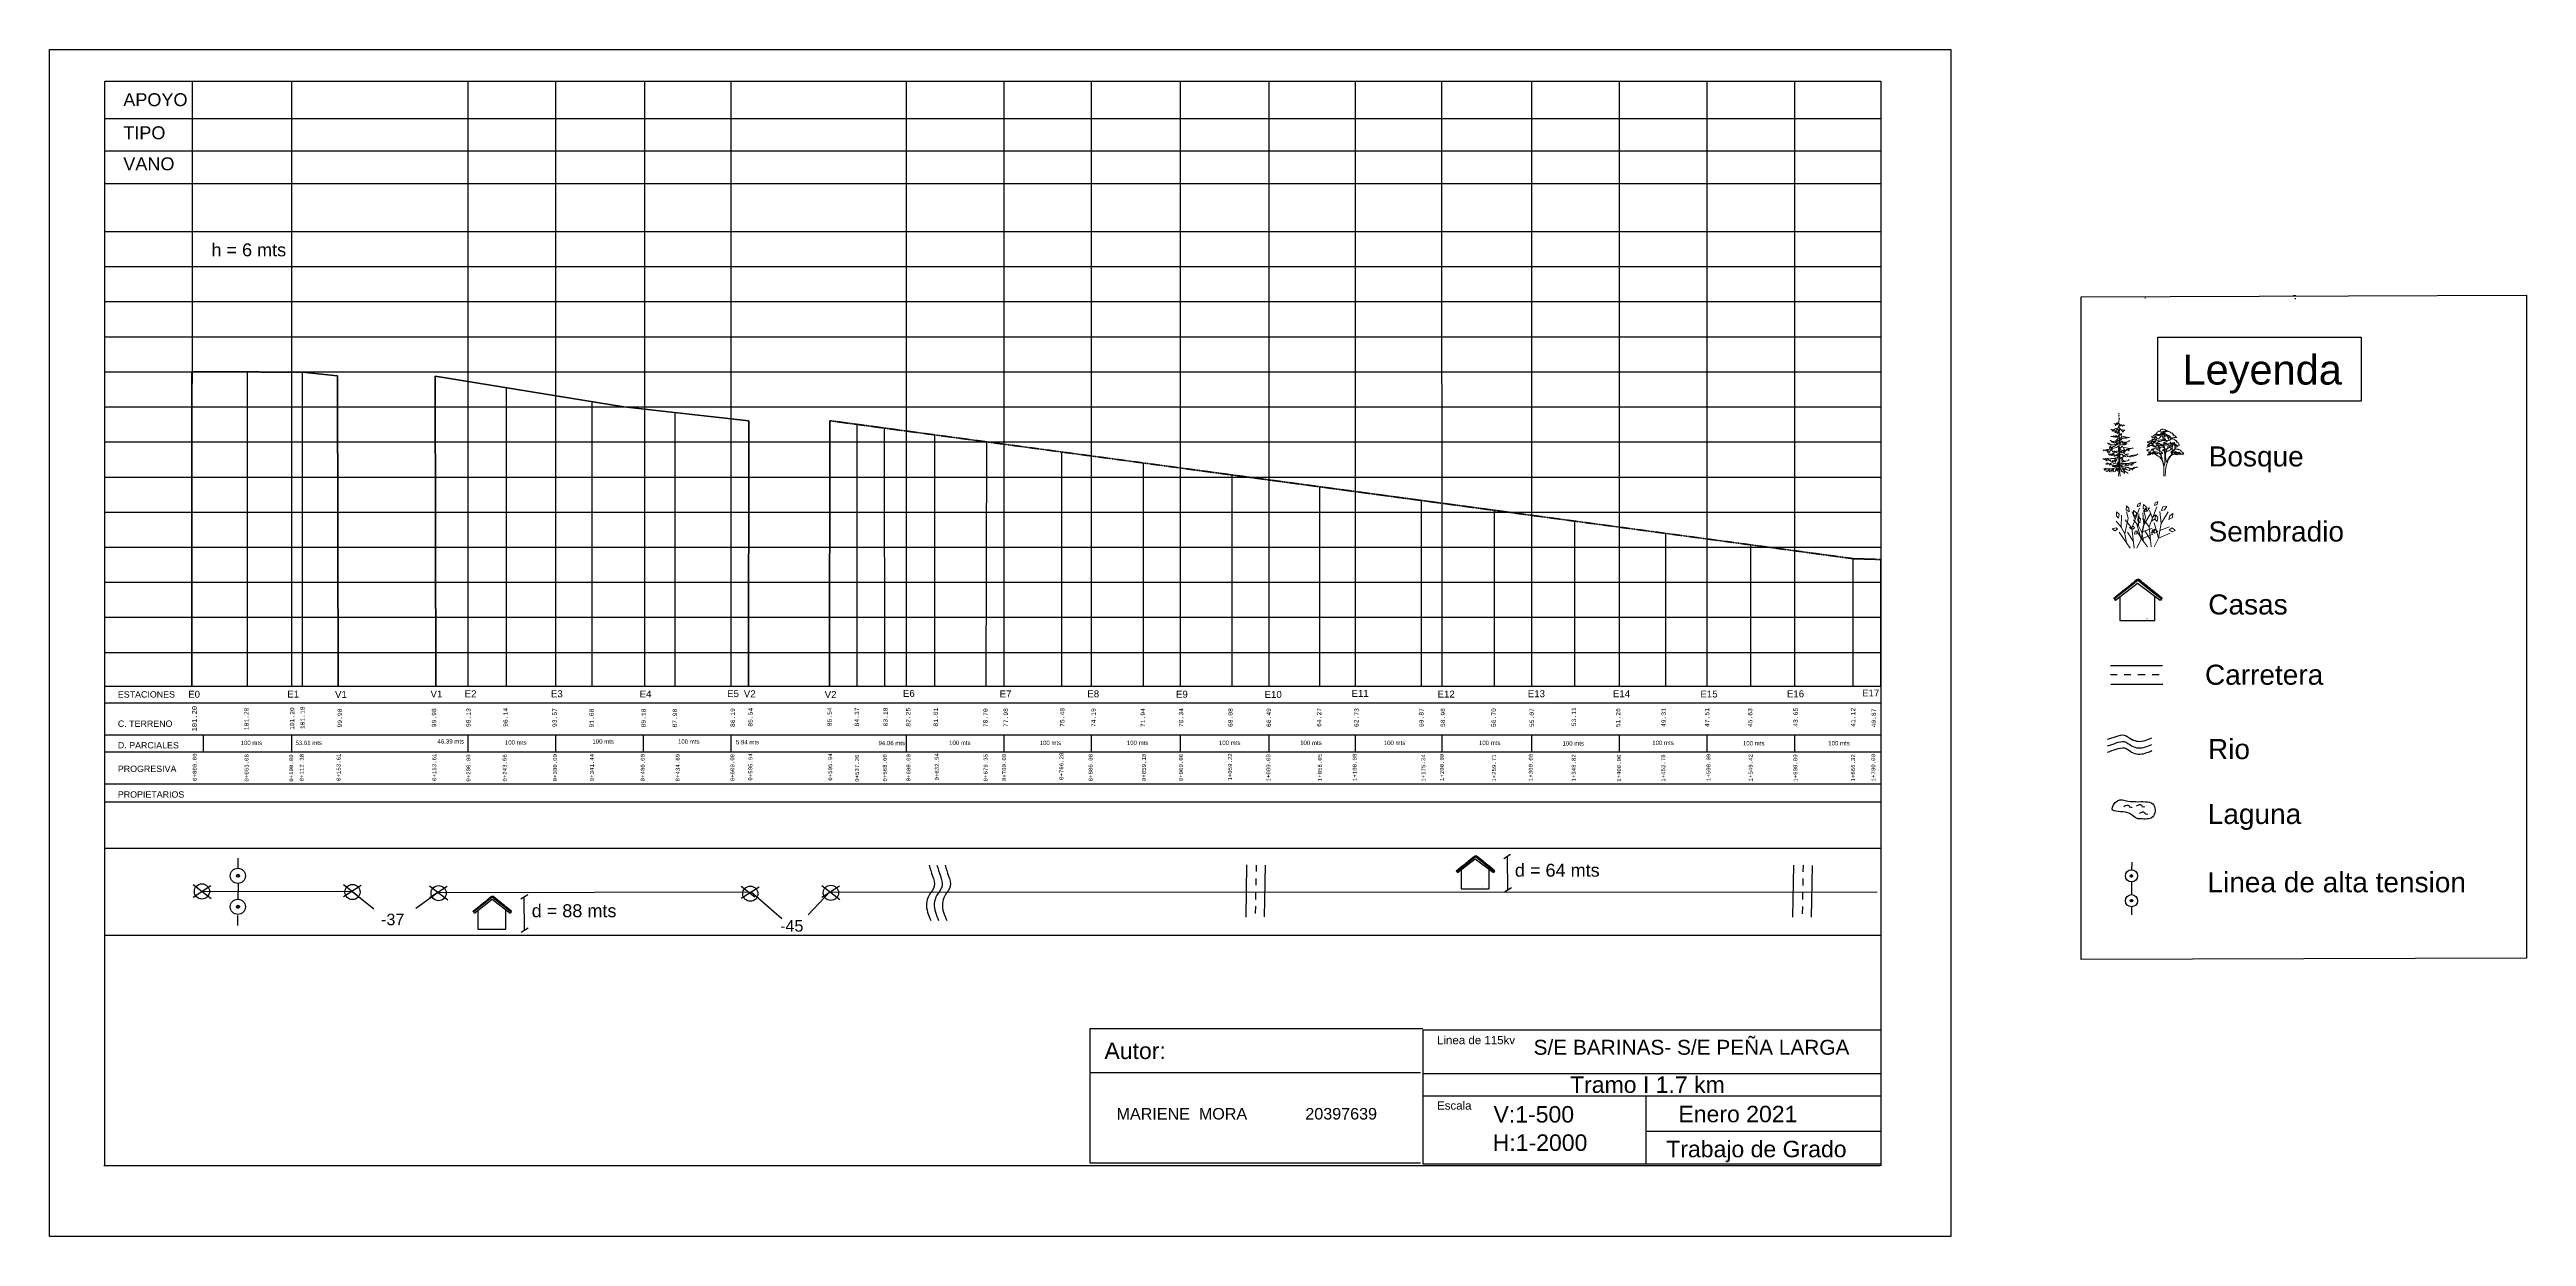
# Model space of a CAD drawing. Header units: millimetres. Extents: x 500 to 3325, y 257 to 1610.
import ezdxf
from ezdxf.enums import TextEntityAlignment as Align

# ---------------------------------------------------------------- set-up
doc = ezdxf.new("R2010")
doc.units = ezdxf.units.MM
doc.linetypes.add('SECCION1', pattern=[0.895, 0.45, -0.095, 0.08, -0.095, 0.08, -0.095])
doc.layers.add('a_VEG', color=82, linetype='Continuous', lineweight=0)
for name, color, linetype in [('COMPLETO', 251, 'Continuous'), ('CVL_PERF', 251, 'SECCION1'), ('CVL_PERF_CUAD', 1, 'Continuous')]:
    doc.layers.add(name, color=color, linetype=linetype)
doc.layers.add('Estacasdemaderaqueseborran', color=7, linetype='Continuous', true_color=0x000a0a)
doc.styles.add('MONOTXT4', font='monotxt4.shx')
doc.styles.get("Standard").update_dxf_attribs({"font": 'arial.ttf'})

# ---------------------------------------------------------------- blocks, each defined once
blk = doc.blocks.new('ca_arb_043')
at = {"layer": 'a_VEG'}
for p, q in [((-36, 743), (-41, 743)), ((-28, 744), (-36, 743)), ((-23, 751), (-28, 744)), ((-23, 739), (-23, 751)), ((-23, 731), (-23, 739)), ((0, 702), (-8, 689)), ((2, 715), (0, 702)), ((13, 730), (21, 717)), ((21, 717), (27, 708)), ((27, 708), (25, 729)), ((30, 719), (36, 727)), ((36, 727), (43, 726)), ((43, 726), (53, 706)), ((53, 706), (60, 707)), ((61, 716), (70, 715)), ((64, 711), (61, 716)), ((70, 715), (75, 716)), ((71, 724), (88, 714)), ((75, 716), (71, 724)), ((-173, 372), (-175, 361)), ((-175, 361), (-168, 360)), ((-168, 360), (-156, 368)), ((-149, 350), (-157, 341)), ((-156, 368), (-146, 376)), ((-153, 362), (-154, 356)), ((-154, 356), (-145, 359)), ((-143, 374), (-153, 362)), ((-137, 466), (-145, 464)), ((-136, 469), (-137, 466)), ((-137, 449), (-135, 454)), ((-132, 468), (-136, 469)), ((-129, 446), (-136, 443)), ((-135, 454), (-131, 462)), ((-131, 462), (-132, 468)), ((-113, 451), (-129, 446)), ((-127, 407), (-118, 420)), ((-116, 415), (-127, 407)), ((-122, 352), (-127, 340)), ((-126, 395), (-118, 408)), ((-110, 403), (-126, 395)), ((-120, 507), (-110, 498)), ((-118, 420), (-111, 429)), ((-118, 408), (-111, 420)), ((-111, 420), (-116, 415)), ((-111, 429), (-106, 444)), ((-105, 562), (-110, 564)), ((-110, 498), (-102, 497)), ((-103, 409), (-110, 403)), ((-97, 562), (-105, 562)), ((-101, 405), (-104, 394)), ((-104, 394), (-98, 398)), ((-103, 409), (-101, 405)), ((-102, 497), (-102, 495)), ((-102, 495), (-102, 484)), ((-102, 484), (-99, 480)), ((-99, 480), (-90, 487)), ((-98, 398), (-87, 407)), ((-92, 559), (-97, 562)), ((-87, 559), (-92, 559)), ((-91, 385), (-91, 375)), ((-91, 375), (-90, 362)), ((-90, 487), (-89, 493)), ((-90, 362), (-87, 351)), ((-89, 493), (-89, 485)), ((-89, 485), (-88, 475)), ((-88, 475), (-84, 478)), ((-81, 562), (-87, 559)), ((-87, 351), (-81, 346)), ((-80, 416), (-85, 407)), ((-84, 629), (-83, 638)), ((-84, 478), (-78, 490)), ((-83, 638), (-81, 646)), ((-66, 569), (-81, 562)), ((-70, 428), (-80, 416)), ((-77, 485), (-77, 475)), ((-77, 475), (-75, 472)), ((-75, 552), (-69, 561)), ((-66, 559), (-75, 552)), ((-75, 472), (-66, 481)), ((-69, 561), (-66, 569)), ((-68, 347), (-61, 350)), ((-65, 414), (-67, 425)), ((-61, 571), (-66, 559)), ((-66, 481), (-63, 493)), ((-60, 421), (-65, 414)), ((-53, 358), (-65, 337)), ((-63, 559), (-61, 571)), ((-62, 555), (-63, 559)), ((-63, 493), (-62, 494)), ((-55, 560), (-62, 555)), ((-61, 350), (-53, 358)), ((-50, 632), (-60, 630)), ((-52, 430), (-60, 421)), ((-56, 468), (-45, 473)), ((-55, 472), (-56, 468)), ((-54, 551), (-44, 574)), ((-47, 555), (-54, 551)), ((-53, 619), (-47, 627)), ((-41, 625), (-53, 619)), ((-39, 642), (-50, 632)), ((-50, 343), (-45, 354)), ((-49, 427), (-47, 439)), ((-47, 423), (-49, 427)), ((-47, 627), (-42, 636)), ((-40, 563), (-47, 555)), ((-42, 433), (-47, 423)), ((-45, 473), (-41, 485)), ((-43, 612), (-39, 624)), ((-40, 617), (-43, 612)), ((-43, 353), (-43, 340)), ((-41, 485), (-40, 495)), ((-33, 441), (-41, 431)), ((-30, 623), (-40, 617)), ((-40, 495), (-38, 503)), ((-31, 649), (-39, 642)), ((-38, 557), (-30, 574)), ((-38, 549), (-38, 557)), ((-30, 554), (-38, 549)), ((-38, 339), (-31, 354)), ((-35, 494), (-36, 486)), ((-36, 486), (-35, 473)), ((-35, 473), (-26, 472)), ((-26, 453), (-33, 441)), ((-19, 661), (-31, 649)), ((-20, 629), (-30, 623)), ((-22, 565), (-30, 554)), ((-26, 472), (-23, 490)), ((-25, 332), (-26, 350)), ((-23, 548), (-22, 558)), ((-16, 556), (-23, 548)), ((-23, 490), (-20, 502)), ((-20, 502), (-18, 509)), ((-20, 453), (-18, 466)), ((-19, 445), (-20, 453)), ((-18, 357), (-20, 342)), ((-13, 673), (-19, 661)), ((-14, 446), (-19, 445)), ((-18, 509), (-16, 510)), ((-18, 466), (-16, 476)), ((-11, 568), (-16, 556)), ((-16, 510), (-13, 514)), ((-8, 464), (-14, 446)), ((-8, 689), (-13, 673)), ((-13, 514), (-9, 509)), ((-11, 491), (-3, 503)), ((-10, 498), (-11, 491)), ((-9, 509), (-10, 498)), ((-2, 478), (-8, 464)), ((-3, 503), (2, 510)), ((2, 510), (8, 516)), ((8, 516), (12, 529)), ((19, 608), (9, 595)), ((9, 602), (19, 608)), ((10, 575), (20, 578)), ((18, 487), (10, 485)), ((13, 376), (19, 359)), ((14, 383), (25, 399)), ((23, 529), (15, 523)), ((17, 668), (19, 675)), ((21, 653), (17, 668)), ((24, 488), (18, 487)), ((19, 675), (25, 663)), ((19, 359), (24, 352)), ((20, 578), (26, 594)), ((24, 534), (23, 529)), ((23, 460), (24, 469)), ((26, 445), (23, 460)), ((26, 540), (24, 534)), ((24, 480), (24, 488)), ((24, 469), (24, 480)), ((24, 352), (32, 339)), ((25, 663), (32, 653)), ((25, 399), (40, 413)), ((26, 594), (30, 601)), ((30, 544), (26, 540)), ((35, 441), (26, 445)), ((28, 659), (37, 655)), ((30, 601), (34, 598)), ((40, 551), (30, 544)), ((32, 653), (45, 644)), ((34, 598), (40, 600)), ((49, 442), (35, 441)), ((37, 655), (49, 656)), ((39, 578), (38, 569)), ((38, 569), (40, 559)), ((42, 590), (39, 578)), ((40, 600), (42, 590)), ((40, 559), (45, 552)), ((42, 542), (40, 551)), ((40, 413), (46, 422)), ((44, 535), (42, 542)), ((46, 341), (43, 352)), ((48, 531), (44, 535)), ((45, 644), (52, 637)), ((45, 552), (55, 555)), ((46, 422), (52, 427)), ((58, 532), (48, 531)), ((48, 349), (56, 339)), ((49, 656), (57, 653)), ((63, 449), (49, 442)), ((52, 637), (59, 627)), ((52, 483), (54, 471)), ((67, 483), (52, 483)), ((52, 427), (53, 417)), ((54, 471), (64, 460)), ((55, 555), (66, 559)), ((57, 653), (69, 651)), ((67, 536), (58, 532)), ((59, 627), (64, 621)), ((64, 621), (64, 631)), ((64, 460), (68, 450)), ((66, 559), (71, 561)), ((73, 546), (67, 536)), ((78, 481), (67, 483)), ((68, 450), (73, 444)), ((69, 651), (74, 649)), ((74, 341), (70, 353)), ((71, 641), (75, 641)), ((71, 632), (71, 641)), ((71, 561), (81, 558)), ((71, 401), (74, 385)), ((72, 476), (84, 466)), ((72, 349), (83, 344)), ((73, 538), (73, 546)), ((78, 535), (73, 538)), ((73, 444), (84, 442)), ((74, 649), (89, 649)), ((74, 385), (81, 373)), ((75, 641), (82, 645)), ((86, 541), (78, 535)), ((92, 479), (78, 481)), ((80, 358), (78, 364)), ((87, 351), (80, 358)), ((81, 558), (92, 554)), ((81, 373), (85, 365)), ((82, 645), (87, 649)), ((84, 466), (89, 460)), ((84, 442), (89, 445)), ((85, 365), (91, 356)), ((89, 539), (86, 541)), ((87, 342), (87, 351)), ((95, 538), (89, 539)), ((95, 463), (89, 468)), ((89, 460), (93, 453)), ((89, 445), (89, 452)), ((91, 356), (95, 357)), ((92, 554), (99, 552)), ((98, 482), (92, 479)), ((92, 475), (92, 478)), ((95, 472), (92, 475)), ((93, 453), (99, 449)), ((93, 375), (99, 365)), ((112, 539), (95, 538)), ((104, 469), (95, 472)), ((103, 459), (95, 463)), ((95, 357), (98, 364)), ((99, 552), (113, 549)), ((99, 449), (106, 449)), ((99, 365), (107, 365)), ((106, 449), (103, 459)), ((113, 468), (104, 469)), ((107, 365), (109, 374)), ((109, 374), (109, 382)), ((109, 379), (115, 373)), ((132, 545), (112, 539)), ((113, 549), (124, 548)), ((117, 465), (113, 468)), ((115, 373), (132, 369)), ((117, 460), (117, 465)), ((124, 548), (139, 547)), ((156, 549), (132, 545)), ((143, 378), (132, 381)), ((132, 369), (143, 361)), ((134, 375), (145, 372)), ((143, 361), (138, 373)), ((139, 547), (156, 549)), ((154, 374), (143, 378)), ((145, 372), (154, 374)), ((-170, 110), (-203, 85)), ((-203, 85), (-151, 105)), ((-180, 231), (-172, 240)), ((-177, 225), (-178, 217)), ((-178, 170), (-168, 173)), ((-175, 230), (-177, 225)), ((-174, 81), (-177, 70)), ((-177, 70), (-171, 68)), ((-173, 220), (-160, 227)), ((-172, 240), (-161, 244)), ((-171, 68), (-157, 72)), ((-168, 173), (-156, 179)), ((-161, 244), (-155, 250)), ((-160, 227), (-154, 234)), ((-145, 188), (-159, 169)), ((-157, 72), (-142, 85)), ((-156, 179), (-145, 188)), ((-150, 336), (-155, 336)), ((-155, 250), (-149, 254)), ((-154, 234), (-149, 243)), ((-138, 341), (-150, 336)), ((-149, 243), (-140, 248)), ((-142, 85), (-127, 103)), ((-140, 248), (-136, 252)), ((-136, 226), (-137, 221)), ((-137, 221), (-126, 225)), ((-136, 248), (-135, 240)), ((-135, 240), (-136, 226)), ((-132, 331), (-135, 325)), ((-127, 340), (-132, 331)), ((-126, 225), (-113, 233)), ((-126, 159), (-126, 166)), ((-115, 160), (-126, 159)), ((-105, 178), (-115, 160)), ((-110, 214), (-105, 207)), ((-108, 291), (-96, 308)), ((-105, 207), (-90, 214)), ((-91, 292), (-85, 311)), ((-80, 300), (-91, 292)), ((-85, 311), (-84, 320)), ((-81, 346), (-68, 347)), ((-73, 177), (-81, 170)), ((-81, 170), (-68, 174)), ((-62, 319), (-80, 300)), ((-65, 337), (-73, 326)), ((-73, 326), (-71, 323)), ((-68, 187), (-73, 177)), ((-73, 66), (-70, 84)), ((-67, 74), (-73, 66)), ((-68, 174), (-48, 184)), ((-66, 65), (-67, 74)), ((-63, 68), (-66, 65)), ((-56, 286), (-62, 285)), ((-58, 333), (-50, 343)), ((-46, 294), (-56, 286)), ((-48, 184), (-37, 196)), ((-42, 140), (-44, 133)), ((-44, 133), (-39, 139)), ((-43, 340), (-43, 334)), ((-43, 334), (-38, 339)), ((-43, 286), (-42, 294)), ((-37, 294), (-43, 286)), ((-39, 139), (-31, 152)), ((-28, 307), (-37, 294)), ((-30, 146), (-37, 134)), ((-19, 301), (-33, 290)), ((-31, 152), (-27, 156)), ((-27, 156), (-30, 146)), ((-20, 342), (-25, 332)), ((-12, 312), (-19, 301)), ((-13, 157), (-17, 147)), ((-17, 147), (-17, 137)), ((-12, 172), (-13, 157)), ((-2, 328), (-12, 312)), ((21, 307), (29, 309)), ((22, 150), (29, 150)), ((29, 309), (42, 311)), ((29, 150), (38, 147)), ((32, 339), (43, 333)), ((38, 182), (43, 177)), ((38, 147), (40, 134)), ((40, 134), (45, 128)), ((42, 311), (43, 317)), ((43, 333), (46, 334)), ((43, 177), (48, 169)), ((45, 128), (51, 117)), ((46, 334), (46, 341)), ((61, 299), (48, 310)), ((48, 169), (60, 165)), ((51, 117), (61, 107)), ((56, 339), (66, 333)), ((57, 273), (58, 261)), ((58, 261), (57, 246)), ((57, 246), (60, 235)), ((60, 235), (64, 222)), ((60, 165), (62, 170)), ((67, 290), (61, 299)), ((61, 107), (67, 93)), ((62, 170), (63, 176)), ((63, 176), (65, 185)), ((64, 222), (70, 216)), ((66, 333), (70, 329)), ((66, 99), (69, 108)), ((75, 284), (67, 290)), ((67, 93), (80, 83)), ((70, 329), (80, 320)), ((70, 216), (88, 213)), ((70, 114), (80, 107)), ((79, 332), (74, 341)), ((74, 298), (84, 290)), ((85, 279), (75, 284)), ((84, 322), (79, 332)), ((80, 320), (84, 322)), ((80, 107), (85, 100)), ((80, 83), (89, 72)), ((83, 344), (87, 342)), ((83, 163), (86, 156)), ((84, 290), (85, 279)), ((85, 100), (89, 94)), ((86, 156), (89, 151)), ((87, 179), (90, 179)), ((88, 285), (92, 281)), ((88, 213), (105, 214)), ((92, 165), (88, 177)), ((89, 151), (93, 156)), ((89, 117), (94, 110)), ((89, 94), (90, 102)), ((89, 72), (107, 60)), ((90, 102), (90, 112)), ((92, 281), (97, 279)), ((93, 156), (92, 165)), ((97, 279), (94, 292)), ((94, 110), (107, 102)), ((97, 175), (105, 160)), ((108, 145), (104, 149)), ((105, 214), (120, 219)), ((105, 160), (108, 151)), ((107, 102), (119, 93)), ((107, 60), (114, 52)), ((108, 151), (108, 145)), ((112, 168), (125, 156)), ((114, 52), (128, 44)), ((119, 93), (134, 87)), ((120, 219), (134, 225)), ((125, 156), (133, 149)), ((128, 44), (133, 40)), ((133, 160), (135, 160)), ((133, 149), (133, 159)), ((134, 225), (138, 235)), ((134, 87), (151, 84)), ((138, 235), (142, 227)), ((138, 162), (143, 157)), ((142, 227), (154, 230)), ((142, 171), (146, 175)), ((143, 157), (142, 171)), ((146, 175), (155, 170)), ((151, 84), (156, 84)), ((156, 84), (157, 90)), ((157, 90), (160, 101)), ((160, 101), (161, 107)), ((161, 163), (172, 160)), ((171, 99), (172, 106)), ((172, 160), (181, 158)), ((172, 106), (176, 108)), ((176, 171), (174, 182)), ((186, 164), (176, 171)), ((176, 108), (181, 105)), ((181, 158), (196, 158)), ((181, 105), (191, 95)), ((196, 158), (186, 164)), ((187, 111), (196, 106)), ((190, 191), (201, 188)), ((191, 95), (196, 91)), ((196, 106), (201, 102)), ((196, 91), (198, 92)), ((198, 92), (197, 103)), ((200, 113), (204, 110)), ((201, 106), (200, 113)), ((201, 188), (210, 183)), ((201, 102), (201, 106)), ((204, 110), (214, 109)), ((210, 183), (220, 181)), ((214, 109), (221, 111)), ((221, 111), (222, 113))]:
    blk.add_line(p, q, dxfattribs=at)
for points in [[(6, 797), (6, 790), (4, 779), (1, 765), (-1, 753), (-11, 739), (-18, 731), (-33, 725), (-41, 717), (-44, 717), (-43, 731), (-44, 735), (-53, 737), (-61, 739), (-67, 739)], [(-10, 739), (-9, 750), (-9, 758), (-12, 755), (-16, 753), (-17, 748), (-20, 741), (-28, 735)], [(1, 807), (7, 817), (13, 821)], [(2, 821), (4, 815), (7, 808), (8, 804), (9, 800)], [(6, 866), (6, 862), (4, 854), (3, 852), (4, 847), (5, 841)], [(4, 890), (4, 886), (6, 880)], [(21, 0), (21, 22), (19, 41), (18, 61), (19, 82), (18, 104), (19, 117), (19, 132), (18, 148), (18, 162), (18, 181), (18, 200), (18, 220), (19, 245), (19, 262), (18, 280), (17, 298), (18, 315), (15, 332), (16, 348), (16, 360), (12, 377), (11, 396), (11, 409), (10, 426), (10, 449), (11, 471), (12, 493), (12, 514), (11, 537), (10, 564), (10, 595), (10, 623), (12, 651), (12, 665), (9, 684), (8, 699), (8, 715), (7, 738), (6, 750)], [(-206, 361), (-219, 372)], [(-198, 358), (-191, 371)], [(4, 428), (-13, 420), (-32, 406), (-47, 400), (-65, 396), (-89, 387), (-112, 383), (-132, 380), (-162, 377), (-180, 372), (-194, 370)], [(-19, 460), (-36, 450), (-43, 450), (-54, 447), (-79, 443), (-104, 448), (-117, 453), (-136, 462), (-150, 466), (-158, 473)], [(-136, 340), (-131, 344), (-125, 352), (-116, 360), (-107, 375), (-101, 384)], [(-111, 511), (-111, 506), (-106, 499)], [(-23, 678), (-39, 671), (-53, 665), (-68, 660), (-86, 655), (-95, 652), (-103, 658), (-109, 664)], [(-101, 493), (-88, 491), (-80, 491), (-65, 492), (-55, 494), (-45, 495), (-39, 500), (-35, 508), (-25, 513), (-15, 528), (-2, 539), (1, 543), (2, 538), (6, 548), (10, 554)], [(-94, 641), (-84, 645), (-71, 652), (-62, 659)], [(-77, 637), (-66, 644), (-60, 652), (-53, 662)], [(-10, 657), (-1, 651), (3, 646), (5, 638), (2, 627), (-4, 615), (-15, 603), (-21, 596)], [(-15, 607), (-12, 622), (-7, 634), (-8, 646)], [(8, 583), (2, 573), (2, 582), (4, 590), (0, 580), (-2, 568), (-4, 556)], [(3, 419), (-2, 400), (-3, 384), (-2, 372), (-1, 357), (-2, 351)], [(0, 0), (0, 17), (1, 36), (1, 56), (1, 72), (6, 87), (5, 102), (5, 120), (3, 135), (3, 156), (2, 184), (2, 205), (3, 227), (5, 250), (4, 272), (5, 292), (6, 312), (6, 332), (6, 356), (8, 378), (9, 401)], [(11, 672), (17, 669)], [(14, 503), (21, 504), (21, 515), (25, 511), (30, 514), (32, 525), (37, 517), (44, 513), (46, 510)], [(26, 471), (33, 477), (45, 488), (49, 491), (56, 485)], [(76, 366), (68, 361), (57, 362), (47, 363), (34, 370), (29, 377), (27, 380)], [(57, 412), (70, 405), (105, 400), (134, 395), (158, 393), (176, 392), (184, 394), (200, 397), (207, 400)], [(111, 482), (108, 481)], [(156, 504), (134, 489), (115, 483)], [(122, 382), (140, 382), (156, 385), (163, 388)], [(-221, 245), (-214, 246), (-204, 248), (-206, 242), (-206, 236), (-199, 238), (-189, 245), (-181, 250), (-179, 254)], [(-2, 145), (-23, 131), (-47, 119), (-87, 109), (-123, 106), (-157, 106), (-182, 108), (-191, 110), (-206, 105), (-200, 103), (-205, 93), (-186, 108)], [(-177, 184), (-182, 183)], [(-87, 196), (-107, 185), (-129, 177), (-140, 178), (-156, 175), (-170, 180)], [(-108, 291), (-109, 315), (-109, 317), (-113, 312), (-119, 306), (-126, 299), (-124, 308), (-124, 310), (-130, 308), (-134, 308), (-139, 311), (-148, 315)], [(-119, 107), (-131, 91), (-133, 73), (-129, 61), (-117, 71), (-101, 87), (-88, 106)], [(-1, 268), (-31, 258), (-64, 252), (-84, 250), (-108, 251), (-116, 251)], [(-113, 233), (-112, 222)], [(-112, 222), (-110, 214)], [(-108, 167), (-90, 158), (-72, 154), (-62, 151), (-38, 156), (-21, 167), (-9, 173), (-4, 178), (0, 186)], [(-96, 308), (-84, 320)], [(-95, 58), (-89, 83), (-75, 94), (-69, 105), (-63, 112)], [(-83, 146), (-87, 139), (-76, 136), (-66, 139), (-59, 141), (-60, 136), (-52, 139), (-45, 149)], [(-49, 266), (-50, 250), (-53, 235), (-57, 222), (-67, 209), (-83, 200), (-84, 204), (-80, 220), (-79, 229)], [(-62, 285), (-61, 317)], [(-50, 69), (-44, 88), (-29, 108), (-22, 115)], [(-18, 263), (-19, 249), (-23, 237), (-34, 222), (-44, 209), (-47, 212), (-48, 225), (-47, 240), (-40, 250)], [(-46, 67), (-38, 80), (-24, 93), (-9, 108), (-2, 116)], [(-16, 206), (-14, 200), (-8, 200), (-5, 206), (-6, 192), (-10, 181), (-18, 180), (-23, 178), (-24, 175)], [(-19, 74), (-6, 90), (1, 108)], [(4, 320), (2, 336), (-1, 325), (-1, 312), (-2, 305), (-5, 305), (-10, 292), (-13, 283), (-17, 270)], [(20, 253), (28, 257), (42, 263), (51, 269), (61, 275), (64, 276), (66, 283), (73, 290)], [(20, 166), (26, 174), (36, 178), (40, 186), (45, 194), (50, 186), (66, 184), (85, 180), (100, 180), (114, 181), (134, 181), (153, 183), (165, 188), (180, 191), (197, 193), (208, 199)], [(21, 146), (29, 154), (37, 160), (43, 152), (54, 143), (66, 135), (91, 128), (115, 122), (131, 124), (141, 126), (150, 115), (160, 109), (178, 108), (196, 112), (209, 121), (222, 127), (232, 125), (242, 124), (247, 126), (249, 128), (258, 129), (263, 131), (268, 135)], [(21, 135), (23, 125), (23, 112), (28, 104), (37, 88), (43, 79), (52, 67), (63, 62)], [(22, 254), (31, 250), (41, 248), (47, 250), (45, 241), (44, 229), (46, 219), (54, 210), (67, 206), (85, 207), (92, 210)], [(39, 62), (43, 81), (46, 96)], [(68, 90), (67, 79), (66, 69), (66, 60), (65, 47), (65, 44)], [(85, 79), (84, 63), (85, 52), (85, 43), (85, 39)], [(94, 307), (101, 308), (108, 310), (110, 302), (116, 292), (128, 286), (139, 281), (150, 276)], [(112, 310), (119, 312), (130, 316), (134, 318), (134, 313), (134, 305)], [(117, 276), (126, 278), (132, 280)], [(150, 283), (157, 286), (178, 291), (196, 295), (221, 301), (234, 300), (248, 302), (264, 308), (271, 312), (252, 302), (241, 295), (226, 290), (211, 285), (198, 282), (179, 275), (162, 275), (156, 275)], [(186, 180), (193, 177), (200, 175), (208, 172)], [(210, 186), (212, 192), (223, 194), (236, 195), (244, 198), (247, 204)]]:
    blk.add_lwpolyline(points, dxfattribs=at)
blk = doc.blocks.new('ca_arb_044')
at = {"layer": 'a_VEG'}
for points in [[(-243, 375), (-206, 379), (-221, 370), (-229, 361), (-235, 358), (-240, 371)], [(-117, 491), (-127, 480), (-143, 470), (-148, 465), (-153, 468), (-163, 467), (-173, 457), (-179, 460), (-189, 461), (-199, 458), (-207, 450), (-216, 448), (-218, 444), (-222, 440), (-228, 436), (-226, 428), (-217, 430), (-206, 428), (-207, 421), (-222, 420), (-226, 418), (-229, 409), (-238, 404)], [(-14, 323), (-29, 335), (-34, 341), (-37, 349), (-51, 355), (-58, 360), (-67, 362), (-70, 370), (-73, 372), (-83, 372), (-94, 374), (-99, 380), (-102, 385), (-118, 385), (-127, 389), (-133, 391), (-141, 387), (-151, 377), (-158, 384), (-162, 385), (-169, 377), (-173, 371), (-174, 366), (-177, 361), (-182, 357), (-188, 348), (-200, 344), (-206, 344), (-209, 342), (-210, 332), (-208, 327), (-203, 331), (-198, 337), (-194, 339), (-189, 338), (-193, 329), (-184, 327), (-178, 328), (-170, 328)], [(-171, 432), (-194, 427), (-203, 425)], [(-146, 424), (-174, 434), (-190, 439), (-202, 444)], [(-57, 388), (-84, 398), (-110, 406), (-134, 417), (-155, 429), (-174, 445)], [(-84, 588), (-102, 589), (-113, 589), (-119, 589), (-125, 582), (-138, 575), (-148, 568), (-160, 563), (-172, 560), (-167, 552), (-161, 544), (-159, 541), (-153, 547), (-150, 550), (-142, 550), (-132, 550), (-126, 556), (-122, 562), (-110, 569), (-98, 571), (-82, 573), (-72, 573), (-54, 574), (-47, 570), (-40, 565), (-35, 561), (-48, 556), (-58, 542), (-62, 535), (-75, 534), (-90, 537), (-101, 539), (-103, 544), (-102, 549), (-136, 536), (-123, 527), (-111, 521), (-101, 515), (-95, 510), (-90, 507), (-77, 511), (-59, 511), (-44, 512), (-28, 512), (-16, 514), (-5, 516), (5, 519), (18, 520), (21, 524), (24, 530), (16, 534), (4, 538), (-3, 536), (-6, 537), (-6, 542), (-17, 538), (-14, 556), (-13, 564), (-23, 568), (-30, 568), (-43, 567)], [(-127, 414), (-145, 437), (-153, 449), (-168, 469)], [(-109, 462), (-134, 470), (-159, 493)], [(-143, 366), (-152, 368), (-159, 375)], [(-106, 301), (-116, 317), (-130, 339), (-138, 356), (-147, 376)], [(-73, 429), (-99, 444), (-106, 460), (-124, 473), (-138, 494)], [(-70, 424), (-91, 429), (-101, 436), (-103, 435), (-105, 428), (-115, 421), (-102, 423), (-92, 426)], [(28, 650), (22, 652), (18, 656), (16, 659), (7, 655), (0, 655), (-9, 657), (-16, 662), (-18, 668), (-27, 659), (-44, 655), (-50, 653), (-47, 650), (-47, 642), (-49, 636), (-57, 632), (-67, 635), (-72, 636), (-75, 636), (-76, 633), (-81, 630), (-89, 625), (-95, 618), (-98, 612), (-96, 610), (-97, 605), (-101, 602), (-106, 599), (-113, 592), (-100, 593), (-93, 591), (-85, 589), (-77, 587), (-70, 588), (-57, 589), (-49, 589), (-41, 593), (-46, 598), (-46, 603), (-37, 609), (-37, 614), (-37, 620), (-24, 623), (-14, 625), (-4, 631), (-2, 632), (3, 630), (7, 629), (12, 632), (14, 626), (18, 623), (15, 616), (20, 610), (11, 607), (2, 606), (-3, 598), (-12, 597), (-23, 598), (-28, 594), (-40, 590), (-48, 588), (-32, 585), (-28, 583), (-27, 580), (-15, 586), (-2, 588), (6, 590), (19, 595), (24, 600), (29, 592), (41, 587), (46, 587), (40, 578), (28, 568), (25, 564), (26, 562), (38, 564), (47, 572), (59, 576), (71, 575), (79, 570), (89, 559), (90, 556)], [(88, 457), (94, 439), (102, 435), (98, 432), (101, 428), (108, 425), (94, 419), (86, 418), (75, 423), (75, 433), (79, 438), (69, 441), (61, 441), (58, 447), (46, 442), (34, 438), (22, 438), (20, 434), (20, 443), (20, 449), (8, 443), (-5, 438), (-8, 436), (-7, 431), (-7, 417), (-9, 408), (-21, 412), (-34, 414), (-48, 408), (-57, 398), (-75, 401), (-79, 399), (-76, 413), (-64, 422), (-60, 431), (-53, 432), (-37, 433), (-29, 435), (-24, 438), (-23, 445), (-32, 451), (-46, 445), (-52, 444), (-52, 450), (-50, 458), (-54, 455), (-59, 458), (-60, 465), (-69, 463), (-78, 461), (-86, 463), (-94, 460), (-100, 458), (-98, 467), (-89, 474), (-79, 486), (-75, 488), (-64, 488), (-53, 490), (-36, 496), (-28, 504), (-22, 511), (-12, 511), (-8, 505), (0, 505), (17, 506), (23, 509), (30, 506), (38, 504), (45, 502), (54, 503)], [(-1, 465), (1, 440), (8, 410), (10, 389), (9, 365), (10, 336), (13, 302), (16, 266), (17, 228), (17, 199), (16, 176), (12, 160), (9, 151), (5, 157), (1, 173), (-9, 196), (-16, 222), (-23, 250), (-33, 279), (-38, 304), (-50, 324), (-55, 346), (-57, 370), (-58, 393), (-63, 414), (-76, 435), (-80, 459), (-88, 478)], [(-5, 597), (-19, 608), (-24, 618), (-28, 630)], [(10, 381), (-6, 410), (-12, 428), (-27, 453)], [(8, 558), (0, 588), (-3, 611), (-7, 634)], [(-1, 510), (1, 538), (10, 563), (15, 584), (12, 607), (13, 631)], [(17, 333), (15, 349), (15, 368), (14, 384), (16, 393), (12, 410), (6, 426), (2, 440)], [(16, 321), (21, 334), (33, 351), (37, 362)], [(28, 650), (23, 643), (23, 635), (24, 631), (25, 624), (27, 629), (37, 630), (45, 631), (46, 635), (37, 643), (31, 651), (42, 646), (48, 642), (52, 640), (54, 635), (67, 633), (73, 633), (76, 635), (81, 627), (89, 623), (96, 619), (97, 615), (99, 610), (109, 609), (118, 609), (122, 610), (120, 606), (121, 601), (124, 598), (132, 594), (140, 592), (133, 585), (129, 580), (137, 578), (144, 575), (154, 572), (161, 567), (163, 561), (168, 556), (174, 552), (182, 548), (166, 545), (156, 546), (147, 547), (140, 546), (124, 542), (116, 539), (108, 537), (96, 533), (100, 543), (100, 551), (93, 551), (79, 550), (70, 550)], [(133, 341), (112, 313), (94, 290), (82, 273), (65, 250), (57, 235), (51, 221), (40, 204), (35, 199), (32, 213), (29, 230), (28, 254), (25, 275), (23, 299), (26, 318), (33, 340), (39, 363), (48, 390), (58, 411), (64, 432)], [(67, 529), (58, 544), (54, 563), (51, 573)], [(72, 530), (70, 547), (67, 575)], [(68, 505), (71, 525), (77, 551)], [(114, 438), (94, 485)], [(123, 328), (118, 427)], [(129, 439), (119, 476)], [(123, 412), (137, 465)], [(174, 417), (159, 385), (138, 349)], [(158, 418), (150, 438), (144, 457), (141, 466)], [(145, 453), (151, 481)], [(157, 383), (157, 403), (159, 419), (160, 436), (160, 452)], [(165, 330), (164, 340), (162, 350)], [(170, 410), (184, 413), (193, 424), (197, 431)], [(-182, 308), (-200, 305), (-207, 300), (-212, 303), (-219, 308), (-223, 304), (-229, 299), (-228, 307), (-218, 310), (-205, 313), (-201, 318), (-193, 321), (-184, 319), (-182, 317)], [(-14, 323), (-29, 320), (-35, 317), (-39, 320), (-52, 317), (-58, 318), (-62, 327), (-77, 329), (-84, 328), (-88, 321), (-100, 318), (-106, 327), (-115, 327), (-131, 330), (-145, 325), (-154, 317), (-158, 311), (-169, 320), (-175, 323), (-168, 330), (-155, 338), (-142, 346), (-131, 347), (-121, 347), (-108, 345), (-100, 347), (-88, 342), (-86, 343), (-86, 339), (-76, 334)], [(0, 0), (1, 26), (1, 60), (3, 95), (2, 128), (-5, 155), (-14, 190), (-18, 210), (-25, 229), (-35, 246), (-54, 268), (-69, 279), (-92, 292), (-109, 302), (-129, 317), (-143, 329), (-153, 342)], [(-53, 317), (-48, 303), (-41, 294), (-38, 283), (-36, 271), (-35, 263), (-36, 259), (-39, 262), (-50, 269), (-58, 275), (-69, 281), (-82, 288), (-109, 305)], [(21, 1), (22, 25), (24, 55), (25, 84), (29, 117), (33, 146), (42, 175), (51, 196), (57, 217), (67, 241), (80, 259), (89, 276), (106, 291), (127, 307), (143, 310), (167, 314), (187, 320), (205, 327), (217, 334)], [(173, 315), (166, 305), (161, 313), (160, 327), (157, 330), (150, 329), (142, 331), (139, 332)], [(148, 312), (159, 325), (169, 334), (178, 344)], [(173, 315), (180, 308), (182, 304), (189, 306), (203, 310), (211, 313), (226, 314)], [(194, 323), (214, 324), (227, 322), (234, 323)]]:
    blk.add_lwpolyline(points, dxfattribs=at)
for points in [[(-105, 500), (-110, 505), (-113, 511), (-124, 512), (-140, 518), (-148, 519), (-152, 524), (-158, 518), (-165, 513), (-171, 508), (-177, 507), (-180, 500), (-185, 495), (-195, 494), (-198, 494), (-202, 490), (-215, 485), (-225, 485), (-228, 483), (-222, 478), (-218, 475), (-217, 472), (-207, 472), (-201, 468), (-196, 466), (-191, 463), (-188, 469), (-179, 475), (-174, 481), (-171, 484), (-168, 492), (-158, 498), (-153, 500), (-140, 497), (-126, 494), (-118, 493), (-111, 491), (-111, 495)], [(63, 353), (50, 354), (40, 352), (37, 358), (37, 367), (33, 371), (18, 366), (10, 362), (-6, 360), (-12, 360), (-19, 361), (-13, 365), (-7, 371), (-4, 378), (12, 380), (26, 383), (38, 386), (48, 391), (58, 392), (62, 394), (62, 402), (72, 404), (88, 407), (92, 407), (96, 399), (102, 392), (111, 391), (118, 390), (121, 386), (116, 381), (99, 378), (86, 368), (71, 360)], [(218, 433), (176, 431), (174, 451), (160, 453), (152, 458), (138, 471), (115, 464), (97, 473), (87, 461), (78, 467), (66, 463), (54, 459), (48, 453), (40, 462), (28, 463), (21, 459), (20, 466), (13, 466), (-1, 468), (-2, 475), (10, 479), (18, 482), (18, 485), (29, 483), (39, 484), (42, 489), (39, 496), (46, 492), (53, 498), (60, 502), (65, 502), (69, 507), (80, 506), (88, 507), (90, 517), (96, 519), (101, 523), (110, 523), (119, 526), (124, 531), (129, 530), (137, 524), (145, 521), (153, 521), (154, 514), (159, 510), (164, 509), (164, 502), (168, 501), (176, 503), (184, 495), (190, 493), (178, 485), (180, 481), (192, 477), (201, 475), (206, 465), (210, 456), (214, 450), (216, 441)], [(108, 323), (109, 333), (107, 339), (96, 339), (105, 345), (108, 355), (112, 355), (117, 349), (122, 354), (123, 362), (133, 363), (137, 369), (141, 377), (145, 372), (155, 376), (159, 377), (162, 383), (165, 385), (174, 383), (187, 384), (186, 382), (201, 381), (203, 375), (210, 377), (219, 375), (234, 368), (234, 360), (237, 358), (246, 357), (244, 355), (250, 353), (244, 349), (251, 347), (259, 344), (259, 338), (269, 336), (276, 334), (268, 332), (271, 328), (280, 323), (281, 314), (278, 312), (267, 315), (258, 309), (256, 312), (249, 311), (235, 309), (241, 324), (231, 323), (233, 331), (226, 331), (225, 334), (226, 336), (215, 334), (211, 338), (206, 335), (195, 334), (188, 337), (185, 332), (181, 327), (174, 334), (179, 344), (169, 341), (163, 347), (164, 352), (159, 342), (151, 339), (142, 337), (141, 333), (137, 331), (136, 334), (132, 332), (120, 333), (114, 329)]]:
    blk.add_lwpolyline(points, close=True, dxfattribs=at)
blk = doc.blocks.new('ca_arb_usto009')
at = {"layer": 'a_VEG'}
for p, q in [((-29.2, 47.7), (-40.9, 61.4)), ((-40.2, 83.1), (-40.2, 74)), ((-33.6, 77.4), (-40.2, 83.1)), ((-40.2, 74), (-35, 68.3)), ((-35, 68.3), (-33.6, 77.4)), ((-29.2, 47.7), (-28.5, 75.1)), ((-21.2, 32.8), (-13.1, 68.3)), ((-5.1, 45.4), (-20.4, 64.8)), ((-18.3, 87.7), (-17.5, 96.8)), ((-11, 83.1), (-18.3, 87.7)), ((-17.5, 96.8), (-11.7, 91.1)), ((-13.1, 68.3), (-17.5, 83.1)), ((-11.7, 91.1), (-11, 83.1)), ((-5.1, 45.4), (12.4, 91.1)), ((2.7, 65.7), (-4.4, 83.1)), ((7.3, 94.5), (8.8, 100.3)), ((13.1, 96.8), (7.3, 94.5)), ((8.8, 100.3), (14.6, 103.7)), ((8.8, 62.6), (9.5, 72.8)), ((13.1, 58), (8.8, 62.6)), ((9.5, 72.8), (14.6, 67.1)), ((14.6, 103.7), (13.1, 96.8)), ((14.6, 67.1), (13.1, 58)), ((22.6, 53.4), (19.7, 80.8)), ((22.6, 53.4), (38, 79.7)), ((23.4, 83.1), (26.3, 91.1)), ((29.9, 84.3), (23.4, 83.1)), ((26.3, 91.1), (35, 92.3)), ((35, 92.3), (29.9, 84.3)), ((40.2, 62.6), (42.3, 70.5)), ((48.2, 67.1), (40.2, 62.6)), ((42.3, 70.5), (48.9, 76.3)), ((48.9, 76.3), (48.2, 67.1)), ((-40.9, 46.6), (-49.6, 44.3)), ((-49.6, 44.3), (-43.8, 39.7)), ((-43.8, 39.7), (-38, 43.1)), ((-38, 43.1), (-40.9, 46.6)), ((-17.5, 12.3), (-33.6, 36.3)), ((-21.2, 32.8), (-29.2, 47.7)), ((-17.5, 12.3), (-21.2, 32.8)), ((-8.8, 0), (-17.5, 12.3)), ((-1.8, 15.8), (-14.6, 36.3)), ((0, 0), (-5.1, 45.4)), ((0.7, 31.7), (2.9, 38.6)), ((6.6, 32.8), (0.7, 31.7)), ((2.9, 38.6), (7.3, 39.7)), ((16.1, 20.3), (6.6, 54.6)), ((7.3, 39.7), (6.6, 32.8)), ((6.6, 0), (16.1, 20.3)), ((16.1, 20.3), (22.6, 53.4)), ((16.1, 20.3), (43.1, 31.7)), ((19.5, 37.5), (41.6, 45.4)), ((40.9, 38.6), (47.5, 43.1)), ((47.5, 34), (40.9, 38.6)), ((47.5, 43.1), (54, 37.4)), ((54, 37.4), (47.5, 34))]:
    blk.add_line(p, q, dxfattribs=at)

msp = doc.modelspace()

# ---------------------------------------------------------------- linework, layer by layer
for p, q in [((499.6, 1610.2), (499.6, 1610.2)), ((2588.3, 1538.3), (2588.3, 848.6)), ((2588.3, 1497.9), (2588.3, 808.2)), ((2854.7, 983.9), (2855.9, 982.3)), ((2908.4, 983.9), (2907.2, 982.3)), ((562.7, 884.3), (1019, 884.3)), ((562.7, 884.3), (1079.6, 884.3)), ((1079.6, 884.3), (1293.6, 884.3)), ((1079.6, 884.3), (1346, 884.3)), ((1346, 884.3), (2243.8, 884.3)), ((1346, 884.3), (1825, 884.3)), ((2243.8, 884.3), (2588.3, 884.3)), ((562.7, 865.6), (1079.6, 865.6)), ((1079.6, 865.6), (1348.3, 865.6)), ((1346, 865.6), (2243.8, 865.6)), ((2243.8, 865.6), (2588.3, 865.6)), ((562.7, 829.1), (1079.6, 829.1)), ((674.8, 829.1), (674.8, 809.6)), ((775.5, 829.1), (775.5, 809.6)), ((976.8, 829.1), (976.8, 809.6)), ((1076.8, 829.1), (1076.8, 809.6)), ((1079.6, 829.1), (1346, 829.1)), ((1176.8, 828.5), (1176.8, 809)), ((1276.5, 829.1), (1276.5, 809.6)), ((1346, 829.1), (2243.8, 829.1)), ((1476.7, 829.2), (1476.7, 809.7)), ((1588.1, 829.1), (1588.1, 809.6)), ((1687.7, 829.1), (1687.7, 809.6)), ((1789, 829.1), (1789, 809.6)), ((1890.2, 829.1), (1890.2, 809.6)), ((1988.8, 829.1), (1988.8, 809.6)), ((2087.7, 829.1), (2087.7, 809.6)), ((2190.1, 829.1), (2190.1, 809.6)), ((2243.8, 829.1), (2588.3, 829.1)), ((2290.1, 829.1), (2290.1, 809.6)), ((2390.1, 829.1), (2390.1, 809.6)), ((2490.1, 829.1), (2490.1, 809.6)), ((562.7, 809.6), (1079.6, 809.6)), ((1079.6, 809.6), (1346, 809.6)), ((1346, 809.6), (2243.8, 809.6)), ((2243.8, 809.6), (2588.3, 809.6)), ((562.7, 773.1), (1079.6, 773.1)), ((1079.6, 773.1), (1346, 773.1)), ((1346, 773.1), (2243.8, 773.1)), ((2243.8, 773.1), (2588.3, 773.1)), ((562.7, 752.8), (1079.6, 752.8)), ((1079.6, 752.8), (1346, 752.8)), ((1346, 752.8), (2243.8, 752.8)), ((2243.8, 752.8), (2588.3, 752.8)), ((562.7, 699.7), (1079.6, 699.7)), ((714.4, 688.5), (714.4, 677.5)), ((1079.6, 699.7), (1346, 699.7)), ((1346, 699.7), (2243.8, 699.7)), ((2166.1, 692.7), (2158.2, 687.8)), ((2162.2, 690.3), (2162.4, 652)), ((2243.8, 699.7), (2588.3, 699.7)), ((2874.5, 683.9), (2874.4, 675.1)), ((683.6, 656.8), (663.3, 643.7)), ((663.4, 658.4), (684.1, 642.3)), ((674, 650.5), (844.5, 650.8)), ((714.6, 659.6), (714.5, 641.6)), ((714.6, 670), (714.6, 666.6)), ((834.7, 658.2), (850.4, 646.1)), ((855, 657.3), (834.7, 644.3)), ((844.5, 650.8), (869.6, 630.6)), ((953.2, 656.1), (932.9, 643)), ((933, 657), (954, 640.8)), ((942.7, 649.4), (1300, 649.9)), ((1288.5, 656.3), (1304.2, 644.2)), ((1308.8, 655.5), (1288.5, 642.4)), ((1300, 649.9), (1334.8, 619.8)), ((1389.7, 650.1), (1364.7, 623.9)), ((1400.7, 656.4), (1380.3, 643.4)), ((1380.4, 657.3), (1401.1, 641.2)), ((1389.7, 650.1), (2584.2, 649.5)), ((2104.7, 673.2), (2105.6, 671.9)), ((2147.5, 673.2), (2146.6, 672)), ((2167.1, 654.7), (2159.2, 649.7)), ((2874.4, 661.3), (2874.3, 646.8)), ((2874.4, 669.6), (2874.4, 666.8)), ((713.9, 623.2), (713.8, 611.6)), ((714.5, 634.7), (714.5, 631.2)), ((942.7, 649.4), (917.5, 631)), ((983.1, 627.1), (984, 625.8)), ((1026, 627.1), (1025, 625.8)), ((1045, 646.6), (1037.1, 641.6)), ((1040.6, 644.1), (1040.8, 605.8)), ((2874.3, 632.9), (2874.2, 623.7)), ((2874.3, 641.3), (2874.3, 638.5)), ((562.8, 600.5), (1079.8, 600.5)), ((1045.5, 608.5), (1037.6, 603.6)), ((1079.8, 600.5), (1346.2, 600.5)), ((1346.2, 600.5), (2588.3, 600.5)), ((1686.7, 444), (2063.4, 444)), ((2066.2, 442.8), (2588.3, 442.8)), ((2066.2, 417.3), (2588.3, 417.3)), ((2320.5, 417.3), (2320.5, 339.4)), ((2320.5, 377.1), (2588.3, 377.1)), ((2587.5, 337.8), (561.5, 337.8))]:
    msp.add_line(p, q)
at = {"lineweight": 25}
for p, q in [((2850.5, 908), (2909.6, 908.1)), ((2850.5, 897.8), (2858, 897.8)), ((2850.6, 886.8), (2910.1, 886.9)), ((2865.8, 897.8), (2873.7, 897.8)), ((2881.5, 897.8), (2889.9, 897.9)), ((2897.7, 897.9), (2905.8, 897.9)), ((1864.9, 680.8), (1863.9, 621.3)), ((1875.8, 680.6), (1875.7, 673.1)), ((1886, 680.4), (1885, 621.4)), ((2488.7, 680.6), (2487.7, 621.1)), ((2499.7, 680.4), (2499.6, 672.9)), ((2509.9, 680.2), (2508.9, 621.2)), ((1875.6, 665.3), (1875.4, 657.5)), ((2499.4, 665.1), (2499.3, 657.3)), ((1875, 633.5), (1874.9, 625.3)), ((1875.3, 649.7), (1875.2, 641.3)), ((2498.9, 633.3), (2498.7, 625.1)), ((2499.2, 649.5), (2499, 641.1))]:
    msp.add_line(p, q, dxfattribs=at)
for points in [[(499.6, 1610.2), (2668.3, 1610.2), (2668.3, 257.2), (499.6, 257.2)], [(2816.8, 1328.4), (3324.8, 1330.1), (3324.8, 574.5), (2816.8, 572.8)], [(2904.2, 1282.2), (3136.1, 1282.2), (3136.1, 1209.3), (2904.2, 1209.3)], [(2858.1, 986.6), (2857.3, 987.6), (2860.8, 990.1), (2861.4, 989.3)], [(2861.4, 989.3), (2860.7, 990.3), (2864.2, 992.8), (2864.8, 992)], [(2864.8, 992), (2864, 993), (2867.5, 995.5), (2868.1, 994.7)], [(2868.1, 994.7), (2867.4, 995.7), (2870.9, 998.2), (2871.5, 997.4)], [(2871.5, 997.4), (2870.7, 998.4), (2874.2, 1000.9), (2874.8, 1000.1)], [(2874.8, 1000.1), (2874.1, 1001.1), (2877.6, 1003.6), (2878.2, 1002.8)], [(2878.2, 1002.8), (2877.4, 1003.8), (2880.9, 1006.3), (2881.6, 1005.5)], [(2884.9, 1002.8), (2885.7, 1003.8), (2882.2, 1006.3), (2881.6, 1005.5)], [(2888.3, 1000.1), (2889, 1001.1), (2885.5, 1003.6), (2884.9, 1002.8)], [(2891.6, 997.4), (2892.4, 998.4), (2888.9, 1000.9), (2888.3, 1000.1)], [(2895, 994.7), (2895.7, 995.7), (2892.2, 998.2), (2891.6, 997.4)], [(2898.3, 992), (2899.1, 993), (2895.6, 995.5), (2895, 994.7)], [(2901.7, 989.3), (2902.4, 990.3), (2898.9, 992.8), (2898.3, 992)], [(2905, 986.6), (2905.8, 987.6), (2902.3, 990.1), (2901.7, 989.3)], [(2854.7, 983.9), (2854, 984.9), (2857.5, 987.4), (2858.1, 986.6)], [(2908.4, 983.9), (2909.1, 984.9), (2905.6, 987.4), (2905, 986.6)], [(2107.3, 675.4), (2106.7, 676.2), (2109.5, 678.2), (2110, 677.6)], [(2110, 677.6), (2109.4, 678.4), (2112.2, 680.3), (2112.7, 679.7)], [(2112.7, 679.7), (2112.1, 680.5), (2114.9, 682.5), (2115.4, 681.9)], [(2115.4, 681.9), (2114.8, 682.7), (2117.6, 684.7), (2118.1, 684)], [(2118.1, 684), (2117.4, 684.9), (2120.2, 686.8), (2120.7, 686.2)], [(2120.7, 686.2), (2120.1, 687), (2122.9, 689), (2123.4, 688.3)], [(2123.4, 688.3), (2122.8, 689.2), (2125.6, 691.1), (2126.1, 690.5)], [(2128.8, 688.3), (2129.4, 689.2), (2126.6, 691.1), (2126.1, 690.5)], [(2131.5, 686.2), (2132.1, 687), (2129.3, 689), (2128.8, 688.3)], [(2134.1, 684), (2134.8, 684.9), (2132, 686.8), (2131.5, 686.2)], [(2136.8, 681.9), (2137.4, 682.7), (2134.6, 684.7), (2134.1, 684)], [(2139.5, 679.7), (2140.1, 680.5), (2137.3, 682.5), (2136.8, 681.9)], [(2142.2, 677.6), (2142.8, 678.4), (2140, 680.3), (2139.5, 679.7)], [(2144.9, 675.4), (2145.5, 676.2), (2142.7, 678.2), (2142.2, 677.6)], [(2104.7, 673.2), (2104, 674.1), (2106.8, 676), (2107.3, 675.4)], [(2147.5, 673.2), (2148.2, 674.1), (2145.4, 676), (2144.9, 675.4)], [(983.1, 627.1), (982.5, 627.9), (985.3, 629.8), (985.8, 629.2)], [(985.8, 629.2), (985.2, 630), (987.9, 632), (988.4, 631.4)], [(988.4, 631.4), (987.8, 632.2), (990.6, 634.2), (991.1, 633.5)], [(991.1, 633.5), (990.5, 634.4), (993.3, 636.3), (993.8, 635.7)], [(993.8, 635.7), (993.2, 636.5), (996, 638.5), (996.5, 637.9)], [(996.5, 637.9), (995.9, 638.7), (998.7, 640.6), (999.2, 640)], [(999.2, 640), (998.6, 640.8), (1001.3, 642.8), (1001.8, 642.2)], [(1001.8, 642.2), (1001.2, 643), (1004, 645), (1004.5, 644.3)], [(1007.2, 642.2), (1007.8, 643), (1005, 645), (1004.5, 644.3)], [(1009.9, 640), (1010.5, 640.8), (1007.7, 642.8), (1007.2, 642.2)], [(1012.6, 637.9), (1013.2, 638.7), (1010.4, 640.6), (1009.9, 640)], [(1015.3, 635.7), (1015.9, 636.5), (1013.1, 638.5), (1012.6, 637.9)], [(1017.9, 633.5), (1018.5, 634.4), (1015.8, 636.3), (1015.3, 635.7)], [(1020.6, 631.4), (1021.2, 632.2), (1018.4, 634.2), (1017.9, 633.5)], [(1023.3, 629.2), (1023.9, 630), (1021.1, 632), (1020.6, 631.4)], [(1026, 627.1), (1026.6, 627.9), (1023.8, 629.8), (1023.3, 629.2)], [(2066.2, 492.8), (2588.3, 492.8), (2588.3, 339.4), (2066.2, 339.4)]]:
    msp.add_lwpolyline(points, close=True)
for points in [[(562.7, 337.8), (562.7, 1574), (1079.6, 1574)], [(1079.6, 1574), (1346, 1574)], [(1346, 1574), (2243.8, 1574)], [(2243.8, 1574), (2588.3, 1574), (2588.3, 337.8)], [(2854.7, 983.9), (2881.4, 1005.4), (2908.4, 983.9)], [(2856, 982.4), (2881.2, 1002), (2907.1, 982.4)], [(2861.1, 986.1), (2861.1, 959.2), (2900.9, 959.2), (2900.9, 987.1)], [(2891.8, 961.8), (2892.1, 961.8)], [(2891.9, 961.7), (2892, 961.7)], [(2104.7, 673.2), (2126, 690.4), (2147.5, 673.2)], [(2105.7, 672), (2125.8, 687.7), (2146.5, 672)], [(2109.8, 675), (2109.8, 653.4), (2141.6, 653.4), (2141.6, 675.8)], [(2134.3, 655.6), (2134.5, 655.6)], [(2134.3, 655.5), (2134.5, 655.5)], [(983.1, 627.1), (1004.4, 644.2), (1026, 627.1)], [(984.1, 625.8), (1004.3, 641.6), (1025, 625.8)], [(988.2, 628.8), (988.2, 607.3), (1020, 607.3), (1020, 629.6)], [(1012.7, 609.4), (1012.9, 609.4)], [(1012.8, 609.3), (1012.9, 609.3)], [(2063.4, 340.6), (1686.7, 340.6), (1686.7, 494.1), (2066, 494.1)]]:
    msp.add_lwpolyline(points)
for centre, radius in [((673.4, 650.5), 8.66), ((714.4, 668.3), 8.66), ((714.4, 668.3), 1.75), ((845.1, 649.8), 8.66), ((943.4, 648.5), 8.66), ((1298.9, 647.9), 8.66), ((1390.8, 648.9), 8.66), ((2874.2, 668.2), 6.93), ((2874.2, 668.2), 1.4), ((714.4, 632.9), 8.66), ((714.5, 633), 1.75), ((2874.2, 639.9), 6.93), ((2874.3, 639.9), 1.4)]:
    msp.add_circle(centre, radius)
for points in [[(2847, 824), (2856.9, 827.1), (2866.1, 828.7), (2874.4, 824), (2882, 821.6), (2897.5, 825.5)], [(2847, 816.5), (2856.9, 819.7), (2866.1, 821.3), (2874.4, 816.5), (2882, 814.1), (2897.5, 818.1)], [(2847, 809.4), (2856.9, 812.6), (2866.1, 814.1), (2874.4, 809.4), (2882, 807), (2897.5, 811)], [(2870.2, 753.4), (2858.3, 753.9), (2852.2, 744.4), (2870.3, 740.1), (2883.4, 733.1), (2884.5, 733.1), (2898.5, 735.4), (2899.8, 748.7), (2882.7, 752.8), (2870.2, 753.4)], [(2865.6, 747.4), (2871.2, 748.4), (2872.2, 746.9), (2875, 746.6)], [(2880.1, 747.9), (2885.6, 749), (2886.6, 747.4), (2889.4, 747.2)], [(2883.6, 739.6), (2889.2, 740.6), (2890.2, 739.1), (2893, 738.9)]]:
    msp.add_spline(points, degree=3)
at = {"color": 5}
for points in [[(1502.8, 680.4), (1506.7, 668), (1508.7, 656.5), (1502.8, 646.1), (1499.8, 636.6), (1504.7, 617.2)], [(1511.7, 680.4), (1515.7, 668), (1517.7, 656.5), (1511.7, 646.1), (1508.7, 636.6), (1513.7, 617.2)], [(1521, 680.4), (1525, 668), (1527, 656.5), (1521, 646.1), (1518, 636.6), (1523, 617.2)]]:
    msp.add_spline(points, degree=3, dxfattribs=at)
at = {"layer": 'a_VEG', "color": 18, "lineweight": 60, "true_color": 0x000000}
for p, q in [((661.7, 884.3), (662, 1242.9)), ((787.8, 1242.4), (828.2, 1238.2)), ((828.9, 884.3), (828.2, 1238.2)), ((940.2, 884.3), (939.6, 1237.7)), ((939.6, 1237.7), (1154.8, 1202.9)), ((1154.8, 1202.9), (1297.2, 1187.1)), ((1296.8, 884.3), (1297.2, 1187.1)), ((1389.1, 884.3), (1389.5, 1187.1)), ((2588.3, 884.3), (2588.3, 1028.9))]:
    msp.add_line(p, q, dxfattribs=at)
at = {"layer": 'a_VEG', "color": 18, "linetype": 'SECCION1', "lineweight": 60, "true_color": 0x000000, "flags": 128}
for points in [[(662, 1242.9), (779.3, 1242.5), (787.8, 1242.4)], [(1389.5, 1187.1), (2557.1, 1029.8), (2588.3, 1028.9)]]:
    msp.add_lwpolyline(points, dxfattribs=at)
at = {"layer": 'COMPLETO'}
for p, q in [((662.3, 1574), (661.7, 884.3)), ((775.5, 1574), (775.5, 884.3)), ((976.8, 1574), (976.8, 884.3)), ((1076.5, 1574.2), (1076.5, 884.4)), ((1178.1, 1574.3), (1178.1, 884.6)), ((1276.5, 1573.9), (1276.5, 884.2)), ((1476.5, 1573.9), (1476.5, 884.2)), ((1588.1, 1574), (1588.1, 884.3)), ((1687.7, 1574), (1687.7, 884.3)), ((1789, 1574), (1789, 884.3)), ((1890.2, 1574), (1890.2, 1319.2)), ((1988.8, 1574), (1988.8, 884.3)), ((2087.1, 1574), (2087.6, 884.3)), ((2190.1, 1574), (2190.1, 884.3)), ((2290.1, 1574), (2290.1, 884.3)), ((2390.1, 1574), (2390.1, 884.3)), ((2490.1, 1574), (2490.1, 884.3)), ((562.7, 1531.7), (1079.6, 1531.7)), ((1079.6, 1531.7), (1346, 1531.7)), ((1346, 1531.7), (2243.8, 1531.7)), ((2243.8, 1531.7), (2588.3, 1531.7)), ((562.7, 1494.6), (1079.6, 1494.6)), ((1079.6, 1494.6), (1346, 1494.6)), ((1346, 1494.6), (2243.8, 1494.6)), ((2243.8, 1494.6), (2588.3, 1494.6)), ((562.7, 1457.5), (1079.6, 1457.5)), ((1079.6, 1457.5), (1346, 1457.5)), ((1346, 1457.5), (2243.8, 1457.5)), ((2243.8, 1457.5), (2588.3, 1457.5)), ((562.7, 1402.9), (1079.6, 1402.9)), ((1079.6, 1402.9), (1346, 1402.9)), ((1346, 1402.9), (2243.8, 1402.9)), ((2243.8, 1402.9), (2588.3, 1402.9)), ((563.1, 1362.9), (1079.6, 1362.9)), ((1079.6, 1362.9), (1346, 1362.9)), ((1346, 1362.9), (2243.8, 1362.9)), ((2243.8, 1362.9), (2588.3, 1362.9)), ((562.7, 1322.9), (1079.6, 1322.9)), ((1079.6, 1322.9), (1346, 1322.9)), ((1346, 1322.9), (2247.1, 1322.9)), ((1890.2, 1322.9), (1890.2, 884.3)), ((2243.8, 1322.9), (2588.3, 1322.9)), ((562.7, 1282.9), (1079.6, 1282.9)), ((1079.6, 1282.9), (1346, 1282.9)), ((1346, 1282.9), (2243.8, 1282.9)), ((2243.8, 1282.9), (2588.3, 1282.9)), ((562.7, 1242.9), (1079.6, 1242.9)), ((1079.6, 1242.9), (1346, 1242.9)), ((1346, 1242.9), (2247.1, 1242.9)), ((2243.8, 1242.9), (2588.3, 1242.9)), ((562.7, 1202.9), (1079.6, 1202.9)), ((1079.6, 1202.9), (1346, 1202.9)), ((1346, 1202.9), (2247.1, 1202.9)), ((2243.8, 1202.9), (2588.3, 1202.9)), ((562.7, 1162.9), (1079.6, 1162.9)), ((1079.6, 1162.9), (1346, 1162.9)), ((1346, 1162.9), (2243.8, 1162.9)), ((2243.8, 1162.9), (2588.3, 1162.9)), ((562.7, 1122.9), (1079.6, 1122.9)), ((1079.6, 1122.9), (1346, 1122.9)), ((1346, 1122.9), (2243.8, 1122.9)), ((2243.8, 1122.9), (2588.3, 1122.9)), ((562.7, 1082.9), (1079.6, 1082.9)), ((1079.6, 1082.9), (1346, 1082.9)), ((1346, 1082.9), (2243.8, 1082.9)), ((2243.8, 1082.9), (2588.3, 1082.9)), ((562.7, 1042.9), (1079.6, 1042.9)), ((1079.6, 1042.9), (1346, 1042.9)), ((1346, 1042.9), (2243.8, 1042.9)), ((2243.8, 1042.9), (2588.3, 1042.9)), ((562.2, 1002.9), (1079.6, 1002.9)), ((1079.6, 1002.9), (1346, 1002.9)), ((1346, 1002.9), (2243.8, 1002.9)), ((2243.8, 1002.9), (2588.3, 1002.9)), ((562.7, 963.1), (1079.6, 963.1)), ((1079.6, 963.1), (1346, 963.1)), ((1346, 963.1), (2243.8, 963.1)), ((2243.8, 963.1), (2588.3, 963.1)), ((562.7, 922.9), (1079.6, 922.9)), ((1079.6, 922.9), (1346, 922.9)), ((1346, 922.9), (2243.8, 922.9)), ((2243.8, 922.9), (2588.3, 922.9))]:
    msp.add_line(p, q, dxfattribs=at)
at = {"layer": 'CVL_PERF', "linetype": 'SECCION1', "lineweight": 50, "flags": 128}
msp.add_lwpolyline([(2889.7, 1327.3), (2890.1, 1327.3)], dxfattribs=at)
at = {"layer": 'CVL_PERF_CUAD', "linetype": 'Continuous'}
for p, q in [((3061.7, 1329.4), (3058.7, 1329.4)), ((3061.7, 1326.2), (3060.7, 1326.2))]:
    msp.add_line(p, q, dxfattribs=at)
at = {"layer": 'Estacasdemaderaqueseborran'}
for p, q in [((724.8, 1242.9), (724.8, 884.3)), ((787.8, 1242.4), (787.8, 884.3)), ((1020.4, 1224.6), (1020.4, 884.3)), ((1118, 1208.8), (1118, 884.3)), ((1212.8, 1195.7), (1212.8, 884.3)), ((1420.3, 1182.9), (1420.4, 884.3)), ((1451.7, 1178.7), (1451.8, 884.3)), ((1508.9, 1171), (1509, 884.3)), ((1568.4, 1162.9), (1567.4, 884.3)), ((1653.9, 1151.5), (1654, 884.3)), ((1746.8, 1139), (1746.9, 884.3)), ((1848.3, 1125.3), (1848.2, 884.3)), ((1948.2, 1111.8), (1948.2, 884.3)), ((2064.1, 1096.2), (2064.2, 884.3)), ((2147.2, 1085), (2147.4, 884.3)), ((2238.9, 1072.3), (2239, 884.3)), ((2342.9, 1058.6), (2342.9, 884.1)), ((2439.6, 1045.6), (2439.6, 884.3)), ((2556.5, 1029.8), (2556.5, 884.3))]:
    msp.add_line(p, q, dxfattribs=at)

# ---------------------------------------------------------------- block references
for name, p, xscale, yscale, zscale in [('ca_arb_043', (2859.6, 1123.7), 0.08100086161195408, 0.08100086161195408, 0.08100086161195408), ('ca_arb_044', (2911.1, 1123.7), 0.08100086161195408, 0.08100086161195408, 0.08100086161195408), ('ca_arb_usto009', (2877.2, 1041.7), 0.5010720668283043, 0.5010720668283043, 0.5010720668283043), ('ca_arb_usto009', (2896.9, 1043.2), 0.5010720668283043, 0.5010720668283043, 0.5010720668283043)]:
    msp.add_blockref(name, p, dxfattribs=dict(xscale=xscale, yscale=yscale, zscale=zscale))

# ---------------------------------------------------------------- texts
for s, height, p in [('APOYO', 14.74, (583.7, 1545.7)), ('TIPO', 14.74, (583.7, 1508)), ('VANO', 14.74, (583.7, 1472.6)), ('h = 6 mts', 14.74, (684.2, 1374.5)), ('Leyenda', 33.91, (2932.5, 1228.3)), ('Bosque', 22.87, (2962.4, 1135)), ('Sembradio', 22.87, (2962.2, 1049.4)), ('Casas', 22.87, (2961.9, 966.2)), ('Carretera', 22.87, (2958.1, 886.1)), ('ESTACIONES', 7.23, (577.5, 871.5)), ('C. TERRENO', 7.23, (577.5, 838.1)), ('D. PARCIALES', 7.229, (577.5, 813.5)), ('100 mts', 4.94, (717.5, 817.4)), ('53.61 mts', 4.94, (780.1, 817.4)), ('46.39 mts', 4.94, (942.1, 819.1)), ('100 mts', 4.94, (1019, 817.7)), ('100 mts', 4.94, (1118.8, 819)), ('100 mts', 4.94, (1216.4, 818.8)), ('5.94 mts', 4.94, (1282.5, 818.2)), ('94.06 mts', 4.94, (1445.1, 817.2)), ('100 mts', 4.94, (1525.6, 817.4)), ('100 mts', 4.94, (1628.9, 817.4)), ('100 mts', 4.94, (1728.4, 817.4)), ('100 mts', 4.94, (1833.4, 817.4)), ('100 mts', 4.94, (1926, 817.4)), ('100 mts', 4.94, (2021.4, 817.4)), ('100 mts', 4.94, (2130, 817.4)), ('100 mts', 4.94, (2225.3, 816.8)), ('100 mts', 4.94, (2327.7, 817.4)), ('100 mts', 4.94, (2431.1, 816.9)), ('100 mts', 4.94, (2528.4, 816.9)), ('Rio', 22.87, (2961.5, 801.3)), ('PROGRESIVA', 7.23, (577.5, 786.6)), ('PROPIETARIOS', 7.229, (577.5, 757.4)), ('Laguna', 22.87, (2961.3, 727.4)), ('d = 64 mts', 14.74, (2171, 667.3)), ('Linea de alta tension', 22.866, (2961, 649.5)), ('d = 88 mts', 14.74, (1049.5, 621.1)), ('Linea de 115kv', 9.394, (2082.2, 476.3)), ('Escala', 9.39, (2082.2, 401.7))]:
    msp.add_text(s, height=height).set_placement(p)
at = {"style": 'MONOTXT4'}
for s, height, p in [('101.20', 5.63, (664.9, 862)), ('101.20', 5, (724.2, 860.2)), ('101.20', 5, (776.2, 860.5)), ('101.18', 5, (788.1, 861.4)), ('99.98', 5, (830.6, 859)), ('99.98', 5, (938.1, 859.3)), ('98.13', 5, (977.3, 859.5)), ('96.14', 5, (1019.6, 859.7)), ('93.57', 5, (1075.7, 859.5)), ('91.68', 5, (1117.8, 858.9)), ('89.18', 5, (1177.1, 859)), ('87.98', 5, (1212.8, 858.9)), ('86.19', 5, (1278.8, 859.5)), ('85.54', 5, (1299, 859.9)), ('85.54', 5, (1389.2, 860.4)), ('84.37', 5, (1420.5, 860.2)), ('83.18', 5, (1453, 860.2)), ('82.25', 5, (1479, 859.9)), ('81.01', 5, (1510.4, 860)), ('78.70', 5, (1567, 859.3)), ('77.98', 5, (1590.2, 859.5)), ('75.48', 5, (1654.7, 859.7)), ('74.19', 5, (1690.2, 859.5)), ('71.94', 5, (1746.7, 859.5)), ('70.34', 5, (1790.2, 859.5)), ('68.08', 5, (1846.5, 859.5)), ('66.49', 5, (1890.2, 859.5)), ('64.27', 5, (1947.6, 859.7)), ('62.73', 5, (1990.2, 859.5)), ('59.87', 5, (2064.3, 859.5)), ('58.98', 5, (2088.9, 859.5)), ('56.70', 5, (2146.8, 859.5)), ('55.07', 5, (2190.2, 859.5)), ('53.11', 5, (2238.2, 860.4)), ('51.26', 5, (2288.7, 859.4)), ('49.31', 5, (2340.6, 859.5)), ('47.51', 5, (2390.2, 859.5)), ('45.63', 5, (2439.3, 859.4)), ('43.65', 5, (2491.2, 859.8)), ('41.12', 5, (2556.7, 859.8)), ('40.87', 5, (2580.4, 859)), ('0+000.00', 4.53, (665.2, 807.8)), ('0+063.08', 4.53, (724.3, 807.1)), ('0+100.00', 4.5, (775.2, 806.7)), ('0+112.38', 4.5, (787.3, 807.2)), ('0+153.61', 4.5, (829.2, 807.6)), ('0+153.61', 4.5, (938.4, 807.6)), ('0+200.00', 4.5, (977.4, 806.8)), ('0+243.56', 4.5, (1018.8, 806.9)), ('0+300.00', 4.5, (1076.1, 807.1)), ('0+341.44', 4.5, (1118.2, 807.3)), ('0+400.00', 4.5, (1176.2, 807.1)), ('0+434.69', 4.5, (1216.1, 807.2)), ('0+500.00', 4.5, (1278.4, 807.3)), ('0+505.94', 4.5, (1299, 807.9)), ('0+505.94', 4.5, (1390, 807.9)), ('0+537.20', 4.5, (1420.6, 806.6)), ('0+568.60', 4.5, (1452.3, 806.9)), ('0+600.00', 4.5, (1479.3, 807.1)), ('0+632.54', 4.5, (1511.6, 808.1)), ('0+679.35', 4.5, (1567.3, 807.2)), ('0+700.00', 4.5, (1588.4, 807.4)), ('0+766.28', 4.5, (1653.7, 808.7)), ('0+800.00', 4.5, (1687, 807.2)), ('0+859.18', 4.5, (1747.8, 807.4)), ('0+900.00', 4.5, (1790.1, 807.3)), ('1+059.22', 4.5, (1846, 808)), ('1+000.00', 4.5, (1889.8, 807)), ('1+058.05', 4.5, (1948.5, 807.3)), ('1+100.00', 4.5, (1988.3, 807.5)), ('1+175.34', 4.5, (2066.5, 806.7)), ('1+200.00', 4.5, (2087.7, 807.5)), ('1+259.71', 4.5, (2147.2, 806.7)), ('1+300.00', 4.5, (2189.1, 807.4)), ('1+348.82', 4.5, (2238.1, 806.9)), ('1+400.00', 4.5, (2289.7, 806.5)), ('1+452.78', 4.5, (2340.2, 806.7)), ('1+500.00', 4.5, (2391.8, 807.5)), ('1+549.42', 4.5, (2439.8, 807.1)), ('1+600.00', 4.5, (2490.9, 806.7)), ('1+666.32', 4.5, (2556.7, 806.9)), ('1+700.00', 4.5, (2579.8, 807.1))]:
    msp.add_text(s, height=height, rotation=90, dxfattribs=at).set_placement(p, align=Align.MIDDLE_RIGHT)
at = {"attachment_point": 1}
for s, insert, char_height in [('E0', (657.7, 879.2), 7.89), ('E1', (770.8, 879.4), 7.89), ('V1', (825.2, 879), 7.89), ('V1', (934.1, 879.5), 7.89), ('E2', (973.1, 879.7), 7.89), ('E3', (1071.5, 879.7), 7.89), ('E4', (1172.7, 879.5), 7.89), ('E5', (1272.4, 879.9), 7.89), ('V2', (1383.7, 878.9), 7.89), ('E6', (1473, 880.2), 7.89), ('E8', (1683.3, 879.7), 7.89), ('E9', (1784.4, 879.2), 7.89), ('E11', (1984.6, 880.2), 7.89), ('E12', (2082.8, 879.4), 7.89), ('E14', (2282.8, 879.8), 7.89), ('E15', (2382.6, 879.5), 7.89), ('E16', (2481.3, 879.7), 7.89), ('E17', (2567, 880.6), 7.89), ('-37', (877.7, 625.1), 13.15), ('-45', (1332.9, 617.8), 13.15), ('S/E BARINAS- S/E PEÑA LARGA', (2192.3, 481.3), 17), ('Tramo I 1.7 km', (2233.9, 439.6), 18.788), ('V:1-500', (2146.6, 405.8), 18.79), ('Enero 2021', (2357.5, 406.1), 18.79), ('H:1-2000', (2145.7, 373.5), 18.79), ('Trabajo de Grado', (2343.6, 366.2), 18.788)]:
    msp.add_mtext(s, dxfattribs=dict(at, insert=insert, char_height=char_height))
at = {"char_height": 7.89, "attachment_point": 1}
for s, insert, width in [('V2', (1291.5, 879.7), 11.411), ('E7', (1583.3, 879.6), 12.127), ('E10', (1885.5, 879), 16.719), ('E13', (2185.7, 879.8), 18.21)]:
    msp.add_mtext(s, dxfattribs=dict(at, insert=insert, width=width))
at = {"attachment_point": 1}
for s, width, insert, char_height in [('Autor:', 148.104, (1702.8, 478.2), 18.79), ('^JMARIENE  MORA             20397639', 522.055, (1716.6, 425.5), 13.152)]:
    msp.add_mtext_dynamic_manual_height_columns(s, width=width, gutter_width=93.9, heights=[0], dxfattribs=dict(at, insert=insert, char_height=char_height))

doc.saveas('drawing.dxf')
